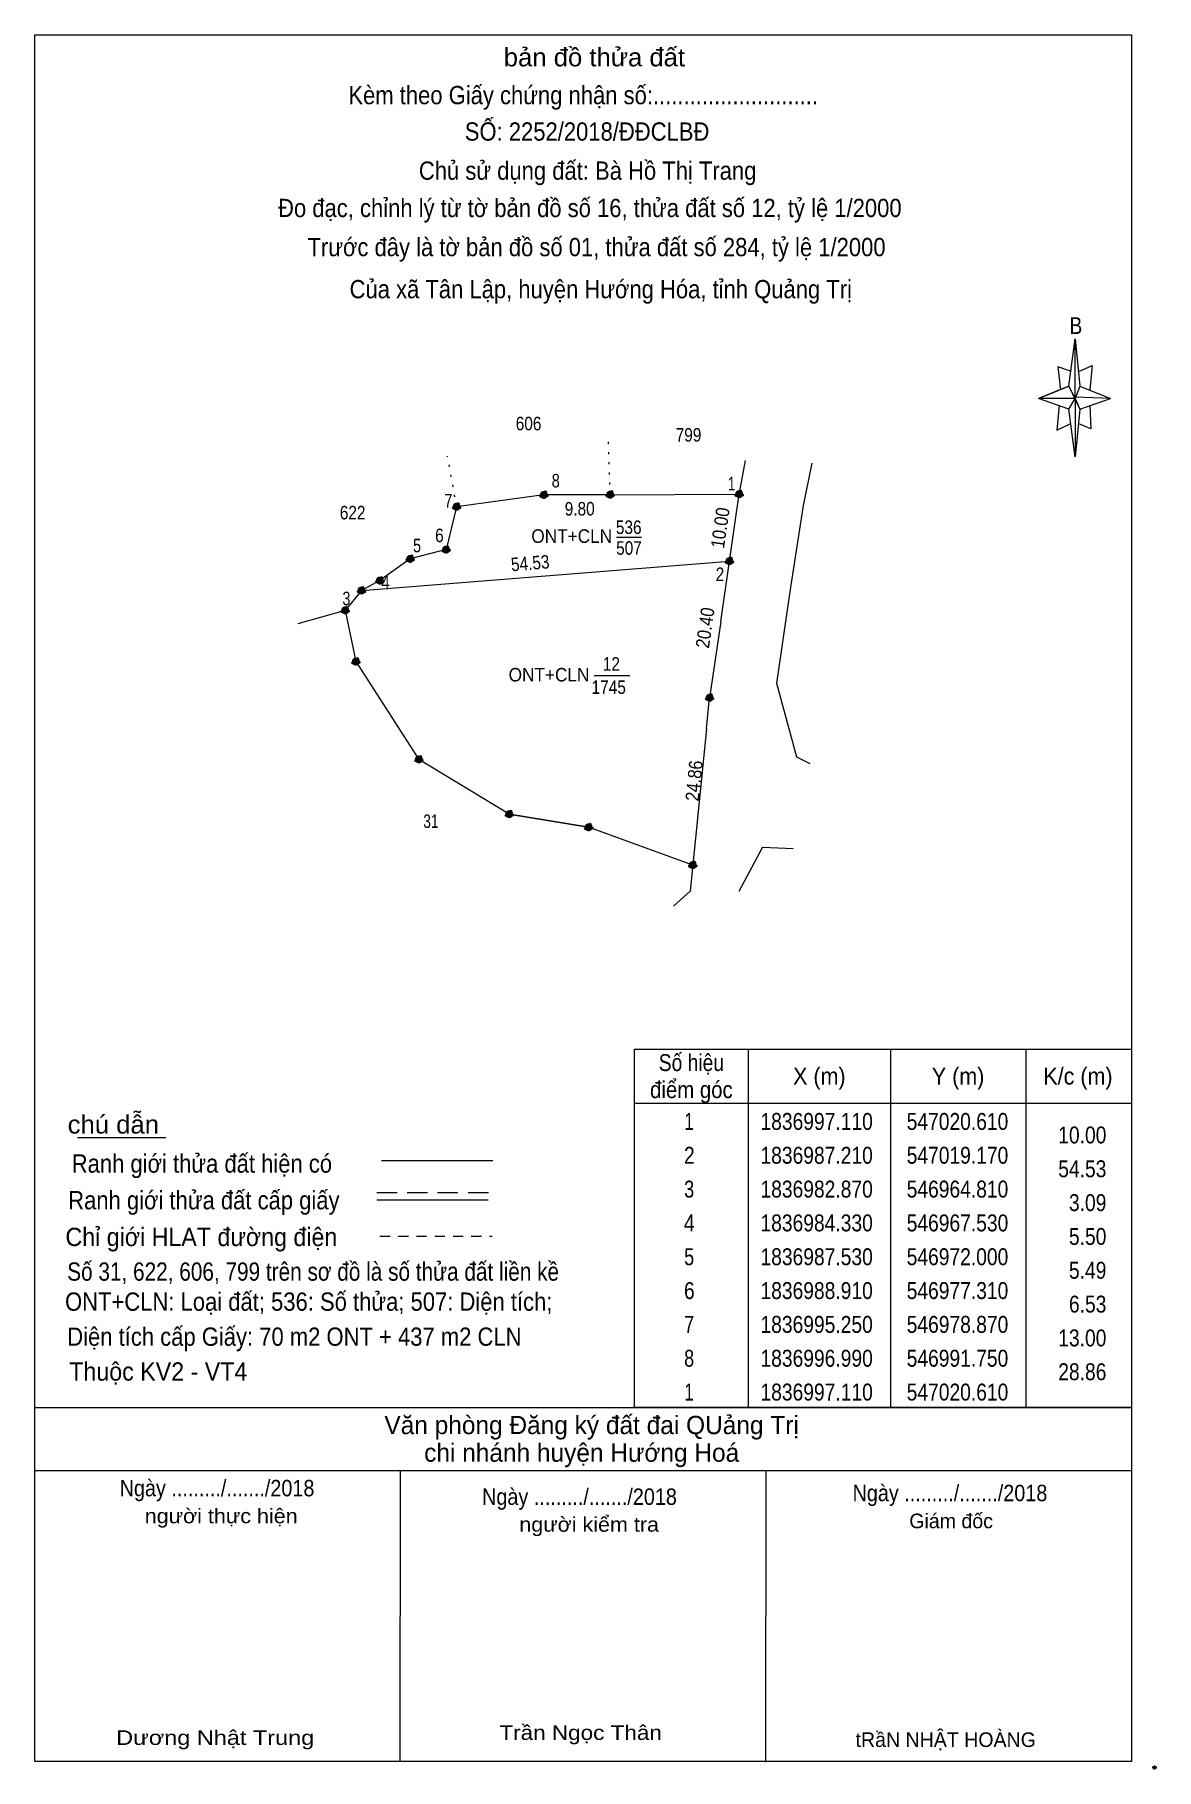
# Model space of a CAD drawing. Header units: metres. Extents: x 546917 to 548009, y 1836388 to 1837065.
# Drawn here: x 546916.6 to 547082.2, y 1836808.6 to 1837065 of the extents above; entities that cross this region are included whole.
import ezdxf
from ezdxf.enums import TextEntityAlignment as Align

# ---------------------------------------------------------------- set-up
doc = ezdxf.new("R2010")
doc.units = ezdxf.units.M
doc.header["$PDMODE"] = 32
doc.header["$PDSIZE"] = 0.5
for name, pattern in [('DOTTED', [1.5, 0.3, -1.2]), ('MEDIUM_DASHED', [4.5, 3, -1.5]), ('SHORT_DASHED', [2.7, 1.5, -1.2])]:
    doc.linetypes.add(name, pattern=pattern)
for name, color, linetype, lineweight in [('10', 7, 'Continuous', 13), ('17', 7, 'Continuous', 13), ('23', 7, 'Continuous', 13), ('3', 7, 'Continuous', 13), ('5', 7, 'Continuous', 13), ('54', 7, 'DOTTED', 25), ('6', 7, 'Continuous', 13), ('63', 7, 'Continuous', 13)]:
    doc.layers.add(name, color=color, linetype=linetype, lineweight=lineweight)

msp = doc.modelspace()

# ---------------------------------------------------------------- texts
at = {"layer": '10'}
for s, width, p in [('ONT+CLN', 0.95, (546995.87, 1836989.91)), ('536', 0.85, (547004.29, 1836991.22)), ('507', 0.85, (547004.33, 1836988.15)), ('12', 0.85, (547001.735, 1836971.02)), ('ONT+CLN', 0.95, (546992.52, 1836969.42)), ('1745', 0.85, (547001.34, 1836967.58))]:
    msp.add_text(s, height=2, dxfattribs=dict(at, width=width)).set_placement(p, align=Align.CENTER)
at = {"layer": '5'}
for s, height, width, p in [('bản đồ thửa đất', 2.7, 1.05, (546999.225, 1837060.34)), ('Kèm theo Giấy chứng nhận số:...........................', 2.7, 0.9, (546997.565, 1837054.74)), ('SỐ: 2252/2018/ĐĐCLBĐ', 2.7, 0.9, (546998.14, 1837049.36)), ('Chủ sử dụng đất: Bà Hồ Thị Trang', 2.7, 0.9, (546998.225, 1837043.58)), ('Đo đạc, chỉnh lý từ tờ bản đồ số 16, thửa đất số 12, tỷ lệ 1/2000 ', 2.7, 0.9, (546999, 1837038.06)), ('Trước đây là tờ bản đồ số 01, thửa đất số 284, tỷ lệ 1/2000', 2.7, 0.9, (546999.54, 1837032.28)), ('Của xã Tân Lập, huyện Hướng Hóa, tỉnh Quảng Trị', 2.7, 0.9, (547000.165, 1837026.06)), ('B', 2.48, 0.85, (547070.35, 1837020.78))]:
    msp.add_text(s, height=height, dxfattribs=dict(at, width=width)).set_placement(p, align=Align.CENTER)
at = {"layer": '54'}
for s, width, p in [('606', 0.85, (546989.5, 1837006.55)), ('799', 0.85, (547013.13, 1837004.87)), ('622', 0.85, (546963.51, 1836993.38)), ('31', 0.75, (546975.07, 1836947.77))]:
    msp.add_text(s, height=2, dxfattribs=dict(at, width=width)).set_placement(p, align=Align.CENTER)
for s, rotation, width, p in [('9.80', 0.249, 0.85, (546997.056, 1836993.95)), ('10.00', 81.789, 0.9, (547018.795, 1836991.997)), ('54.53', 4.566, 0.85, (546989.82, 1836985.923)), ('20.40', 81.789, 0.9, (547016.565, 1836977.217)), ('24.86', 84.249, 0.9, (547014.941, 1836954.645))]:
    msp.add_text(s, height=2, rotation=rotation, dxfattribs=dict(at, width=width)).set_placement(p, align=Align.CENTER)
at = {"layer": '6'}
for s, width, p in [('chú dẫn', 1.05, (546921.42, 1836902.6)), ('Ranh giới thửa đất hiện có ', 0.9, (546922.02, 1836896.82)), ('Ranh giới thửa đất cấp giấy', 0.9, (546921.5, 1836891.4)), ('Chỉ giới HLAT đường điện', 0.95, (546921.09, 1836885.97)), ('Số 31, 622, 606, 799 trên sơ đồ là số thửa đất liền kề', 0.85, (546921.35, 1836880.85)), ('ONT+CLN: Loại đất; 536: Số thửa; 507: Diện tích;', 0.9, (546921.03, 1836876.41)), ('Diện tích cấp Giấy: 70 m2 ONT + 437 m2 CLN', 0.9, (546921.36, 1836871.23)), ('Thuộc KV2 - VT4', 0.95, (546921.65, 1836866.08))]:
    msp.add_text(s, height=2.7, dxfattribs=dict(at, width=width)).set_placement(p)
for s, height, p in [(' Văn phòng Đăng ký đất đai QUảng Trị', 2.7, (546998.31, 1836858.17)), ('chi nhánh huyện Hướng Hoá', 2.7, (546997.345, 1836854.09)), ('Giám đốc', 2.16, (547051.915, 1836844.26)), ('tRầN NHẬT HOÀNG', 2.16, (547051.12, 1836811.93))]:
    msp.add_text(s, height=height, dxfattribs=at).set_placement(p, align=Align.CENTER)
for s, height, width, p in [('Ngày ........./......./2018', 2.43, 0.9, (546943.48, 1836848.98)), ('Ngày ........./......./2018', 2.43, 0.9, (546997.02, 1836847.71)), ('Ngày ........./......./2018', 2.43, 0.9, (547051.74, 1836848.26)), ('người thực hiện', 2.16, 1.1, (546944.095, 1836845)), ('người kiểm tra', 2.16, 1.1, (546998.445, 1836843.75)), ('Dương Nhật Trung', 2.16, 1.2, (546943.21, 1836812.23)), ('Trần Ngọc Thân', 2.16, 1.15, (546997.19, 1836812.97))]:
    msp.add_text(s, height=height, dxfattribs=dict(at, width=width)).set_placement(p, align=Align.CENTER)
at = {"layer": '63'}
for s, height, width, p in [(' 8', 2, 0.8, (546994.11, 1836998.1)), (' 1', 2, 0.75, (547020.05, 1836997.67)), (' 7', 2, 0.8, (546978.25, 1836995.13)), (' 6', 2, 0.85, (546976.96, 1836990.01)), (' 5', 2, 0.8, (546973.62, 1836988.51)), (' 2', 2, 0.85, (547018.4, 1836984.27)), (' 4', 2, 0.85, (546968.99, 1836983.06)), (' 3', 2, 0.8, (546963.19, 1836980.69)), ('10.00', 2.5, 0.85, (547074.85, 1836901.14)), ('54.53', 2.5, 0.85, (547074.85, 1836896.14)), ('3.09', 2.5, 0.85, (547074.85, 1836891.14)), ('5.50', 2.5, 0.85, (547074.85, 1836886.14)), ('5.49', 2.5, 0.85, (547074.85, 1836881.14)), ('6.53', 2.5, 0.85, (547074.85, 1836876.14)), ('13.00', 2.5, 0.85, (547074.85, 1836871.14)), ('28.86', 2.5, 0.85, (547074.85, 1836866.14))]:
    msp.add_text(s, height=height, dxfattribs=dict(at, width=width)).set_placement(p, align=Align.RIGHT)
for s, width, p in [('Số hiệu', 0.85, (547013.55, 1836911.84)), ('X (m)', 0.95, (547032.45, 1836909.84)), ('Y (m)', 0.95, (547052.945, 1836909.84)), ('K/c (m)', 0.95, (547070.65, 1836909.84)), ('điểm góc', 0.9, (547013.55, 1836907.84)), (' 1', 0.75, (547012.845, 1836903.14)), ('1836997.110', 0.85, (547032.05, 1836903.14)), ('547020.610', 0.85, (547052.855, 1836903.14)), (' 2', 0.85, (547012.85, 1836898.14)), ('1836987.210', 0.85, (547032.05, 1836898.14)), ('547019.170', 0.85, (547052.855, 1836898.14)), (' 3', 0.8, (547012.85, 1836893.14)), ('1836982.870', 0.85, (547032.05, 1836893.14)), ('546964.810', 0.85, (547052.855, 1836893.14)), (' 4', 0.85, (547012.845, 1836888.14)), ('1836984.330', 0.85, (547032.05, 1836888.14)), ('546967.530', 0.85, (547052.855, 1836888.14)), ('1836987.530', 0.85, (547032.05, 1836883.14)), ('546972.000', 0.85, (547052.855, 1836883.14)), (' 5', 0.8, (547012.85, 1836883.14)), (' 6', 0.85, (547012.85, 1836878.14)), ('1836988.910', 0.85, (547032.05, 1836878.14)), ('546977.310', 0.85, (547052.855, 1836878.14)), (' 7', 0.8, (547012.85, 1836873.14)), ('1836995.250', 0.85, (547032.05, 1836873.14)), ('546978.870', 0.85, (547052.855, 1836873.14)), (' 8', 0.8, (547012.85, 1836868.14)), ('1836996.990', 0.85, (547032.05, 1836868.14)), ('546991.750', 0.85, (547052.855, 1836868.14)), (' 1', 0.75, (547012.845, 1836863.14)), ('1836997.110', 0.85, (547032.05, 1836863.14)), ('547020.610', 0.85, (547052.855, 1836863.14))]:
    msp.add_text(s, height=2.5, dxfattribs=dict(at, width=width)).set_placement(p, align=Align.CENTER)

# ---------------------------------------------------------------- hatches: boundary and pattern name
at = {"layer": '54'}
for points in [[(546992.35, 1836996.99, 1), (546991.15, 1836996.99, 1)], [(547002.15, 1836997.03, 1), (547000.95, 1836997.03, 1)], [(547021.21, 1836997.11, 1), (547020.01, 1836997.11, 1)], [(546979.47, 1836995.25, 1), (546978.27, 1836995.25, 1)], [(546977.91, 1836988.91, 1), (546976.71, 1836988.91, 1)], [(546972.6, 1836987.53, 1), (546971.4, 1836987.53, 1)], [(547019.77, 1836987.21, 1), (547018.57, 1836987.21, 1)], [(546965.41, 1836982.87, 1), (546964.21, 1836982.87, 1)], [(546968.13, 1836984.33, 1), (546966.93, 1836984.33, 1)], [(546963.01, 1836979.93, 1), (546961.81, 1836979.93, 1)], [(546964.59, 1836972.36, 1), (546963.39, 1836972.36, 1)], [(547016.84, 1836967.02, 1), (547015.64, 1836967.02, 1)], [(546973.9, 1836957.9, 1), (546972.7, 1836957.9, 1)], [(546987.24, 1836949.81, 1), (546986.04, 1836949.81, 1)], [(546998.97, 1836947.87, 1), (546997.77, 1836947.87, 1)], [(547014.35, 1836942.28, 1), (547013.15, 1836942.28, 1)]]:
    msp.add_hatch(color=256, dxfattribs=at).paths.add_polyline_path(points)

# ---------------------------------------------------------------- linework, layer by layer
at = {"layer": '10'}
for p, q in [((546991.75, 1836996.99), (546978.87, 1836995.25)), ((546991.75, 1836996.99), (546978.87, 1836995.25)), ((547002.5, 1836990.73), (547006.17, 1836990.73)), ((546962.41, 1836979.93), (546955.42, 1836977.94)), ((547017.88, 1836978.3), (547016.24, 1836967.02)), ((546999.2, 1836970.29), (547004.46, 1836970.29)), ((547015.78, 1836962.44), (547013.36, 1836938.41)), ((546998.37, 1836947.87), (546986.64, 1836949.81))]:
    msp.add_line(p, q, dxfattribs=at)
at = {"layer": '17'}
for p, q in [((546922.87, 1836902.01), (546935.9, 1836902.01)), ((546916.55, 1836809.78), (546916.59, 1836852.82)), ((546970.55, 1836809.74), (546970.59, 1836852.78)), ((547024.55, 1836809.69), (547024.59, 1836852.73))]:
    msp.add_line(p, q, dxfattribs=at)
at = {"layer": '23'}
for p, q in [((547020.56, 1836996.74), (547021.52, 1837002.09)), ((547031.34, 1837001.68), (547030.07, 1836995.45)), ((547024.04, 1836944.91), (547020.55, 1836938.36)), ((547024.04, 1836944.91), (547028.6, 1836944.73)), ((547013.36, 1836938.42), (547010.93, 1836936.21))]:
    msp.add_line(p, q, dxfattribs=at)
msp.add_lwpolyline([(547030.07, 1836995.45), (547028.16, 1836983.02), (547026.12, 1836969.17), (547029.06, 1836958.28), (547031.05, 1836957.28)], dxfattribs=at)
at = {"layer": '3'}
for p, q in [((547001.55, 1836997.03), (546991.75, 1836996.99)), ((547019.17, 1836987.21), (547020.61, 1836997.11)), ((546978.87, 1836995.25), (546977.31, 1836988.91)), ((546964.81, 1836982.87), (547019.17, 1836987.21)), ((547017.88, 1836978.3), (547019.17, 1836987.21)), ((547015.78, 1836962.44), (547016.24, 1836967.02)), ((546986.64, 1836949.81), (546973.3, 1836957.9)), ((546986.64, 1836949.81), (546998.37, 1836947.87)), ((547013.75, 1836942.28), (546998.37, 1836947.87))]:
    msp.add_line(p, q, dxfattribs=at)
for points in [[(546978.87, 1836995.25), (546977.31, 1836988.91), (546972, 1836987.53)], [(546972, 1836987.53), (546967.53, 1836984.33), (546964.81, 1836982.87), (546962.41, 1836979.93), (546963.99, 1836972.36), (546973.3, 1836957.9)]]:
    msp.add_lwpolyline(points, dxfattribs=at)
at = {"layer": '5'}
for p, q in [((547069.32, 1837013.07), (547070.22, 1837020.09)), ((547070.94, 1837013.07), (547075.44, 1837011.27)), ((547069.32, 1837009.65), (547064.82, 1837011.27)), ((547070.94, 1837009.65), (547070.22, 1837002.63)), ((547072.38, 1837010.19), (547072.56, 1837006.77)), ((547072.56, 1837006.77), (547070.76, 1837007.49))]:
    msp.add_line(p, q, dxfattribs=at)
for points in [[(546916.55, 1837065.02), (547078.55, 1837065.02), (547078.55, 1836809.78), (546916.55, 1836809.78)], [(547070.22, 1837020.09), (547070.94, 1837013.07), (547070.22, 1837011.27)], [(547070.22, 1837011.27), (547064.82, 1837011.27), (547069.32, 1837013.07), (547070.94, 1837009.65), (547075.44, 1837011.27), (547070.22, 1837011.45)], [(547070.22, 1837011.27), (547070.22, 1837002.63), (547069.32, 1837009.65)]]:
    msp.add_lwpolyline(points, close=True, dxfattribs=at)
for points in [[(547069.68, 1837015.23), (547067.7, 1837015.95), (547068.06, 1837012.53)], [(547070.76, 1837015.23), (547072.74, 1837016.13), (547072.38, 1837012.53)], [(547070.22, 1837011.27), (547069.32, 1837013.07), (547064.82, 1837011.27)], [(547067.88, 1837010.19), (547067.52, 1837006.59), (547069.5, 1837007.49)], [(547070.22, 1837011.27), (547070.94, 1837009.65), (547075.44, 1837011.27)]]:
    msp.add_lwpolyline(points, dxfattribs=at)
at = {"layer": '54', "lineweight": 13}
for p, q in [((547001.55, 1836997.03), (547001.28, 1837004.97)), ((546978.87, 1836995.25), (546977.53, 1837002.73))]:
    msp.add_line(p, q, dxfattribs=at)
at = {"layer": '54', "linetype": 'Continuous', "lineweight": 13}
msp.add_line((547001.55, 1836997.03), (547020.61, 1836997.11), dxfattribs=at)
at = {"layer": '54'}
for centre in [(546991.75, 1836996.99), (547001.55, 1836997.03), (547020.61, 1836997.11), (546978.87, 1836995.25), (546977.31, 1836988.91), (546972, 1836987.53), (547019.17, 1836987.21), (546964.81, 1836982.87), (546967.53, 1836984.33), (546962.41, 1836979.93), (546963.99, 1836972.36), (547016.24, 1836967.02), (546973.3, 1836957.9), (546986.64, 1836949.81), (546998.37, 1836947.87), (547013.75, 1836942.28)]:
    msp.add_circle(centre, 0.6, dxfattribs=at)
at = {"layer": '6'}
for p, q in [((546967.75, 1836898.64), (546984.2, 1836898.64)), ((546967.07, 1836892.78), (546983.52, 1836892.78)), ((546916.55, 1836862.09), (547078.55, 1836862.09)), ((546916.55, 1836862.09), (547078.55, 1836862.09)), ((546916.55, 1836852.8), (547078.55, 1836852.8))]:
    msp.add_line(p, q, dxfattribs=at)
at = {"layer": '6', "linetype": 'MEDIUM_DASHED'}
msp.add_line((546967.07, 1836893.9), (546983.63, 1836893.9), dxfattribs=at)
at = {"layer": '6'}
msp.add_point((547081.97, 1836808.88), dxfattribs=at)
at = {"layer": '63'}
for p, q in [((547021.95, 1836915.09), (547021.95, 1836862.09)), ((547042.95, 1836915.09), (547042.95, 1836862.09)), ((547062.95, 1836915.09), (547062.95, 1836862.09)), ((547005.15, 1836907.09), (547078.55, 1836907.09))]:
    msp.add_line(p, q, dxfattribs=at)
at = {"layer": '63', "linetype": 'SHORT_DASHED'}
msp.add_line((546967.54, 1836887.45), (546984.1, 1836887.45), dxfattribs=at)
at = {"layer": '63'}
msp.add_lwpolyline([(547005.15, 1836915.09), (547078.55, 1836915.09), (547078.55, 1836862.09), (547005.15, 1836862.09)], close=True, dxfattribs=at)

msp.set_redraw_order([(e.dxf.handle, doc.entitydb.next_handle()) for e in msp.query("TEXT MTEXT ATTDEF DIMENSION ARC_DIMENSION")])  # texts and dimensions are drawn at this point

doc.saveas('drawing.dxf')
